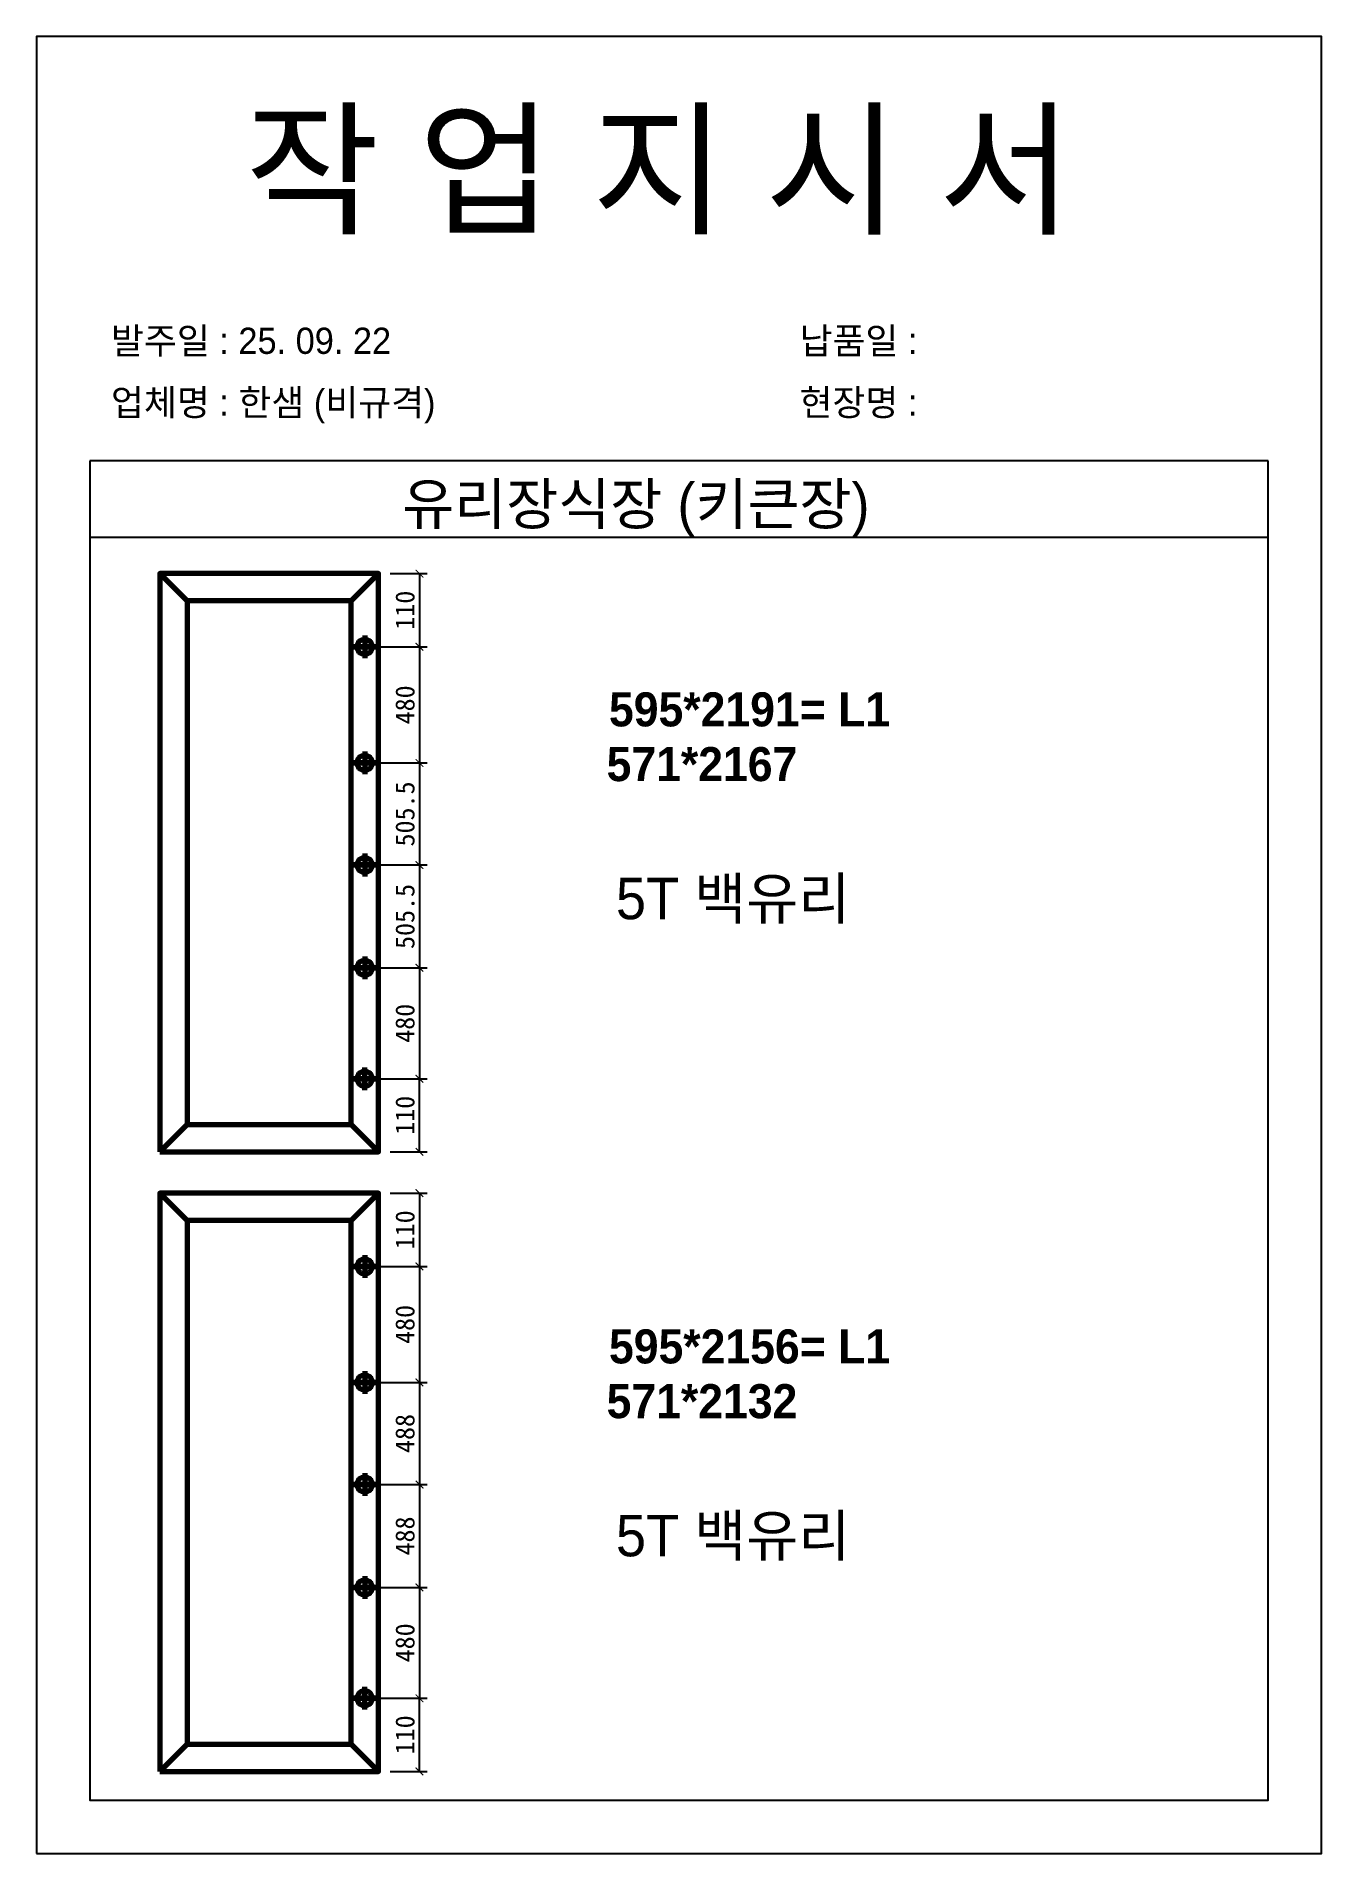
# Model space of a CAD drawing. Header units: millimetres. Extents: x -44117 to 256353, y -2095463 to 65325.
# Drawn here: x 119379 to 121059, y -337569 to -335193 of the extents above; entities that cross this region are included whole.
import ezdxf

# ---------------------------------------------------------------- set-up
doc = ezdxf.new("R2010")
doc.units = ezdxf.units.MM
doc.header["$LTSCALE"] = 10
doc.linetypes.add('CENTER', pattern=[50.8, 31.75, -6.35, 6.35, -6.35])
doc.layers.add('cen', color=1, linetype='CENTER')
doc.layers.add('Layer1', color=7, linetype='Continuous', lineweight=70)
doc.styles.add('MtX_Gulim', font='')
doc.styles.get('MtX_Gulim').set_extended_font_data('Gulim', bold=True)
doc.dimstyles.new('ISO-25', dxfattribs={"dimtxt": 2.5, "dimasz": 2.5, "dimexe": 1, "dimexo": 1, "dimtad": 1, "dimtxsty": 'Standard', "dimblk": 'ARCHTICK', "dimcen": 2.5, "dimadec": 0, "dimazin": 0, "dimtfac": 1, "dimtmove": 0, "dimatfit": 3, "dimfxl": 0, "dimarcsym": 0})

msp = doc.modelspace()

# ---------------------------------------------------------------- texts
at = {"linetype": 'Continuous', "style": 'MtX_Gulim'}
for s, p in [('595*2191= L1', (120127.53276, -336095.01021)), ('595*2156= L1', (120127.53276, -336927.90358))]:
    msp.add_text(s, height=44.508282, dxfattribs=at).set_placement(p)
at = {"attachment_point": 1}
for s, width, gutter_width, heights, insert, char_height in [('{\\fGulim|b0|i0|c129|p50;작 업 지 시 서}', 3307.3198183, 12.5, [-155.84554], (119651.86504, -335296.99336), 140), ('{\\fGulim|b0|i0|c129|p50;발주일 : 25. 09. 22}', 3307.3198183, 12.5, [34.50412], (119476.65568, -335573.71378), 34.3), ('{\\fGulim|b0|i0|c129|p50;납품일 :}', 3307.3198183, 12.5, [17.36529], (120376.63366, -335573.71378), 34.3), ('{\\fGulim|b0|i0|c129|p50;업체명 : 한샘 (비규격)}', 3307.3198183, 12.5, [36.11279], (119476.65568, -335654.36995), 34.3), ('{\\fGulim|b0|i0|c129|p50;현장명 : }', 3307.3198183, 12.5, [-38.2735], (120376.63366, -335654.36995), 34.3), ('{\\fGulim|b0|i0|c129|p50;유리장식장 (키큰장)}', 5224.9748335, 19.74777, [57.05176], (119857.24093, -335777.03985), 54.1878762), ('{\\fGulim|b0|i0|c129|p50;5T 백유리}', 5224.9748335, 19.74777, [57.05176], (120136.56176, -336292.96825), 54.1878762), ('{\\fGulim|b0|i0|c129|p50;5T 백유리}', 5224.9748335, 19.74777, [57.05176], (120136.56176, -337125.86162), 54.1878762)]:
    msp.add_mtext_dynamic_manual_height_columns(s, width=width, gutter_width=gutter_width, heights=heights, dxfattribs=dict(at, insert=insert, char_height=char_height))
at = {"layer": 'cen', "linetype": 'Continuous', "style": 'MtX_Gulim'}
for s, p in [('571*2167', (120124.40975, -336166.58743)), ('571*2132', (120124.40975, -336999.4808))]:
    msp.add_text(s, height=44.508282, dxfattribs=at).set_placement(p)

# ---------------------------------------------------------------- blocks, each defined once
blk = doc.blocks.new('_ArchTick')
at = {"color": 0, "linetype": 'ByBlock', "const_width": 0.15}
blk.add_lwpolyline([(-0.5, -0.5), (0.5, 0.5)], dxfattribs=at)
blk = doc.blocks.new('*D3440')
at = {"color": 0, "lineweight": -2}
for p, q in [((119841.4, -335895.3), (119889.8, -335895.3)), ((119879.8, -335895.3), (119879.8, -335991)), ((119823.2, -335991), (119889.8, -335991))]:
    blk.add_line(p, q, dxfattribs=at)
at = {"layer": 'Defpoints', "color": 0}
for p in [(119826.4, -335895.3), (119808.2, -335991), (119879.8, -335991)]:
    blk.add_point(p, dxfattribs=at)
at = {"color": 0, "lineweight": -2, "xscale": 10, "yscale": 10, "zscale": 10}
for p, rotation in [((119879.8, -335895.3), 90), ((119879.8, -335991), 270)]:
    blk.add_blockref('_ArchTick', p, dxfattribs=dict(at, rotation=rotation))
at = {"color": 0, "insert": (119861, -335943.1), "char_height": 25, "attachment_point": 5, "rotation": 90}
blk.add_mtext('110', dxfattribs=at)
blk = doc.blocks.new('*D3441')
at = {"color": 0, "lineweight": -2}
for p, q in [((119823.2, -336555.7), (119889.8, -336555.7)), ((119879.8, -336651.3), (119879.8, -336555.7)), ((119841.4, -336651.3), (119889.8, -336651.3))]:
    blk.add_line(p, q, dxfattribs=at)
at = {"layer": 'Defpoints', "color": 0}
for p in [(119808.2, -336555.7), (119879.8, -336555.7), (119826.4, -336651.3)]:
    blk.add_point(p, dxfattribs=at)
at = {"color": 0, "lineweight": -2, "xscale": 10, "yscale": 10, "zscale": 10}
for p, rotation in [((119879.8, -336555.7), 90), ((119879.8, -336651.3), 270)]:
    blk.add_blockref('_ArchTick', p, dxfattribs=dict(at, rotation=rotation))
at = {"color": 0, "insert": (119861, -336603.5), "char_height": 25, "attachment_point": 5, "rotation": 90}
blk.add_mtext('110', dxfattribs=at)
blk = doc.blocks.new('*D3442')
at = {"color": 0, "lineweight": -2}
for p, q in [((119823.2, -335991), (119889.8, -335991)), ((119879.8, -335991), (119879.8, -336142.8)), ((119823.2, -336142.8), (119889.8, -336142.8))]:
    blk.add_line(p, q, dxfattribs=at)
at = {"layer": 'Defpoints', "color": 0}
for p in [(119808.2, -335991), (119808.2, -336142.8), (119879.8, -336142.8)]:
    blk.add_point(p, dxfattribs=at)
at = {"color": 0, "lineweight": -2, "xscale": 10, "yscale": 10, "zscale": 10}
for p, rotation in [((119879.8, -335991), 90), ((119879.8, -336142.8), 270)]:
    blk.add_blockref('_ArchTick', p, dxfattribs=dict(at, rotation=rotation))
at = {"color": 0, "insert": (119861, -336066.9), "char_height": 25, "attachment_point": 5, "rotation": 90}
blk.add_mtext('480', dxfattribs=at)
blk = doc.blocks.new('*D3443')
at = {"color": 0, "lineweight": -2}
for p, q in [((119823.2, -336410.7), (119889.8, -336410.7)), ((119879.8, -336410.7), (119879.8, -336555.7)), ((119823.2, -336555.7), (119889.8, -336555.7))]:
    blk.add_line(p, q, dxfattribs=at)
at = {"layer": 'Defpoints', "color": 0}
for p in [(119808.2, -336410.7), (119808.2, -336555.7), (119879.8, -336555.7)]:
    blk.add_point(p, dxfattribs=at)
at = {"color": 0, "lineweight": -2, "xscale": 10, "yscale": 10, "zscale": 10}
for p, rotation in [((119879.8, -336410.7), 90), ((119879.8, -336555.7), 270)]:
    blk.add_blockref('_ArchTick', p, dxfattribs=dict(at, rotation=rotation))
at = {"color": 0, "insert": (119861, -336483.2), "char_height": 25, "attachment_point": 5, "rotation": 90}
blk.add_mtext('480', dxfattribs=at)
blk = doc.blocks.new('*D3444')
at = {"color": 0, "lineweight": -2}
for p, q in [((119823.2, -336276.2), (119889.8, -336276.2)), ((119879.8, -336276.2), (119879.8, -336410.7)), ((119823.2, -336410.7), (119889.8, -336410.7))]:
    blk.add_line(p, q, dxfattribs=at)
at = {"layer": 'Defpoints', "color": 0}
for p in [(119808.2, -336276.2), (119808.2, -336410.7), (119879.8, -336410.7)]:
    blk.add_point(p, dxfattribs=at)
at = {"color": 0, "lineweight": -2, "xscale": 10, "yscale": 10, "zscale": 10}
for p, rotation in [((119879.8, -336276.2), 90), ((119879.8, -336410.7), 270)]:
    blk.add_blockref('_ArchTick', p, dxfattribs=dict(at, rotation=rotation))
at = {"color": 0, "insert": (119861, -336343.5), "char_height": 25, "attachment_point": 5, "rotation": 90}
blk.add_mtext('505.5', dxfattribs=at)
blk = doc.blocks.new('*D3445')
at = {"color": 0, "lineweight": -2}
for p, q in [((119823.2, -336142.8), (119889.8, -336142.8)), ((119879.8, -336142.8), (119879.8, -336276.2)), ((119823.2, -336276.2), (119889.8, -336276.2))]:
    blk.add_line(p, q, dxfattribs=at)
at = {"layer": 'Defpoints', "color": 0}
for p in [(119808.2, -336142.8), (119808.2, -336276.2), (119879.8, -336276.2)]:
    blk.add_point(p, dxfattribs=at)
at = {"color": 0, "lineweight": -2, "xscale": 10, "yscale": 10, "zscale": 10}
for p, rotation in [((119879.8, -336142.8), 90), ((119879.8, -336276.2), 270)]:
    blk.add_blockref('_ArchTick', p, dxfattribs=dict(at, rotation=rotation))
at = {"color": 0, "insert": (119861, -336209.5), "char_height": 25, "attachment_point": 5, "rotation": 90}
blk.add_mtext('505.5', dxfattribs=at)
blk = doc.blocks.new('*D3446')
at = {"color": 0, "lineweight": -2}
for p, q in [((119841.4, -336705.3), (119889.8, -336705.3)), ((119879.8, -336705.3), (119879.8, -336801)), ((119823.2, -336801), (119889.8, -336801))]:
    blk.add_line(p, q, dxfattribs=at)
at = {"layer": 'Defpoints', "color": 0}
for p in [(119826.4, -336705.3), (119808.2, -336801), (119879.8, -336801)]:
    blk.add_point(p, dxfattribs=at)
at = {"color": 0, "lineweight": -2, "xscale": 10, "yscale": 10, "zscale": 10}
for p, rotation in [((119879.8, -336705.3), 90), ((119879.8, -336801), 270)]:
    blk.add_blockref('_ArchTick', p, dxfattribs=dict(at, rotation=rotation))
at = {"color": 0, "insert": (119861, -336753.2), "char_height": 25, "attachment_point": 5, "rotation": 90}
blk.add_mtext('110', dxfattribs=at)
blk = doc.blocks.new('*D3447')
at = {"color": 0, "lineweight": -2}
for p, q in [((119823.2, -337365.7), (119889.8, -337365.7)), ((119879.8, -337461.4), (119879.8, -337365.7)), ((119841.4, -337461.4), (119889.8, -337461.4))]:
    blk.add_line(p, q, dxfattribs=at)
at = {"layer": 'Defpoints', "color": 0}
for p in [(119808.2, -337365.7), (119879.8, -337365.7), (119826.4, -337461.4)]:
    blk.add_point(p, dxfattribs=at)
at = {"color": 0, "lineweight": -2, "xscale": 10, "yscale": 10, "zscale": 10}
for p, rotation in [((119879.8, -337365.7), 90), ((119879.8, -337461.4), 270)]:
    blk.add_blockref('_ArchTick', p, dxfattribs=dict(at, rotation=rotation))
at = {"color": 0, "insert": (119861, -337413.5), "char_height": 25, "attachment_point": 5, "rotation": 90}
blk.add_mtext('110', dxfattribs=at)
blk = doc.blocks.new('*D3448')
at = {"color": 0, "lineweight": -2}
for p, q in [((119823.2, -336801), (119889.8, -336801)), ((119879.8, -336801), (119879.8, -336952.8)), ((119823.2, -336952.8), (119889.8, -336952.8))]:
    blk.add_line(p, q, dxfattribs=at)
at = {"layer": 'Defpoints', "color": 0}
for p in [(119808.2, -336801), (119808.2, -336952.8), (119879.8, -336952.8)]:
    blk.add_point(p, dxfattribs=at)
at = {"color": 0, "lineweight": -2, "xscale": 10, "yscale": 10, "zscale": 10}
for p, rotation in [((119879.8, -336801), 90), ((119879.8, -336952.8), 270)]:
    blk.add_blockref('_ArchTick', p, dxfattribs=dict(at, rotation=rotation))
at = {"color": 0, "insert": (119861, -336876.9), "char_height": 25, "attachment_point": 5, "rotation": 90}
blk.add_mtext('480', dxfattribs=at)
blk = doc.blocks.new('*D3449')
at = {"color": 0, "lineweight": -2}
for p, q in [((119823.2, -337220.8), (119889.8, -337220.8)), ((119879.8, -337220.8), (119879.8, -337365.7)), ((119823.2, -337365.7), (119889.8, -337365.7))]:
    blk.add_line(p, q, dxfattribs=at)
at = {"layer": 'Defpoints', "color": 0}
for p in [(119808.2, -337220.8), (119808.2, -337365.7), (119879.8, -337365.7)]:
    blk.add_point(p, dxfattribs=at)
at = {"color": 0, "lineweight": -2, "xscale": 10, "yscale": 10, "zscale": 10}
for p, rotation in [((119879.8, -337220.8), 90), ((119879.8, -337365.7), 270)]:
    blk.add_blockref('_ArchTick', p, dxfattribs=dict(at, rotation=rotation))
at = {"color": 0, "insert": (119861, -337293.2), "char_height": 25, "attachment_point": 5, "rotation": 90}
blk.add_mtext('480', dxfattribs=at)
blk = doc.blocks.new('*D3450')
at = {"color": 0, "lineweight": -2}
for p, q in [((119823.2, -337086.3), (119889.8, -337086.3)), ((119879.8, -337086.3), (119879.8, -337220.8)), ((119823.2, -337220.8), (119889.8, -337220.8))]:
    blk.add_line(p, q, dxfattribs=at)
at = {"layer": 'Defpoints', "color": 0}
for p in [(119808.2, -337086.3), (119808.2, -337220.8), (119879.8, -337220.8)]:
    blk.add_point(p, dxfattribs=at)
at = {"color": 0, "lineweight": -2, "xscale": 10, "yscale": 10, "zscale": 10}
for p, rotation in [((119879.8, -337086.3), 90), ((119879.8, -337220.8), 270)]:
    blk.add_blockref('_ArchTick', p, dxfattribs=dict(at, rotation=rotation))
at = {"color": 0, "insert": (119861, -337153.5), "char_height": 25, "attachment_point": 5, "rotation": 90}
blk.add_mtext('488', dxfattribs=at)
blk = doc.blocks.new('*D3451')
at = {"color": 0, "lineweight": -2}
for p, q in [((119823.2, -336952.8), (119889.8, -336952.8)), ((119879.8, -336952.8), (119879.8, -337086.3)), ((119823.2, -337086.3), (119889.8, -337086.3))]:
    blk.add_line(p, q, dxfattribs=at)
at = {"layer": 'Defpoints', "color": 0}
for p in [(119808.2, -336952.8), (119808.2, -337086.3), (119879.8, -337086.3)]:
    blk.add_point(p, dxfattribs=at)
at = {"color": 0, "lineweight": -2, "xscale": 10, "yscale": 10, "zscale": 10}
for p, rotation in [((119879.8, -336952.8), 90), ((119879.8, -337086.3), 270)]:
    blk.add_blockref('_ArchTick', p, dxfattribs=dict(at, rotation=rotation))
at = {"color": 0, "insert": (119861, -337019.5), "char_height": 25, "attachment_point": 5, "rotation": 90}
blk.add_mtext('488', dxfattribs=at)

# ---------------------------------------------------------------- dimensions: what is measured, and where the dimension line sits
for base, p1, p2, angle, text, picture, middle in [((119879.75685, -335990.9594), (119826.44139, -335895.29358), (119808.19838, -335990.9594), 90, '110', '*D3440', (119861.00685, -335943.12649)), ((119879.75685, -336142.76946), (119808.19838, -335990.9594), (119808.19838, -336142.76946), 90, '480', '*D3442', (119861.00685, -336066.86443)), ((119879.75685, -336276.21455), (119808.19838, -336142.76946), (119808.19838, -336276.21455), 90, '505.5', '*D3445', (119861.00685, -336209.492)), ((119879.75685, -336410.72215), (119808.19838, -336276.21455), (119808.19838, -336410.72215), 90, '505.5', '*D3444', (119861.00685, -336343.46835)), ((119879.75685, -336555.65904), (119808.19838, -336410.72215), (119808.19838, -336555.65904), 90, '480', '*D3443', (119861.00685, -336483.1906)), ((119879.75685, -336555.65904), (119826.44139, -336651.32486), (119808.19838, -336555.65904), 270, '110', '*D3441', (119861.00685, -336603.49195)), ((119879.75685, -336800.99899), (119826.44139, -336705.33317), (119808.19838, -336800.99899), 90, '110', '*D3446', (119861.00685, -336753.16608)), ((119879.75685, -336952.80905), (119808.19838, -336800.99899), (119808.19838, -336952.80905), 90, '480', '*D3448', (119861.00685, -336876.90402)), ((119879.75685, -337086.25414), (119808.19838, -336952.80905), (119808.19838, -337086.25414), 90, '488', '*D3451', (119861.00685, -337019.53159)), ((119879.75685, -337220.76174), (119808.19838, -337086.25414), (119808.19838, -337220.76174), 90, '488', '*D3450', (119861.00685, -337153.50794)), ((119879.75685, -337365.69863), (119808.19838, -337220.76174), (119808.19838, -337365.69863), 90, '480', '*D3449', (119861.00685, -337293.23019)), ((119879.75685, -337365.69863), (119826.44139, -337461.36445), (119808.19838, -337365.69863), 270, '110', '*D3447', (119861.00685, -337413.53154))]:
    dim = msp.add_linear_dim(base=base, p1=p1, p2=p2, angle=angle, text=text, dimstyle='ISO-25', override={"dimscale": 10, "dimasz": 1, "dimexo": 1.5, "dimtxsty": 'Standard'})
    dim.commit()
    dim.dimension.update_dxf_attribs({"geometry": picture, "text_midpoint": middle})

# ---------------------------------------------------------------- linework, layer by layer
for p, q in [((120989.05843, -335748.00057), (119449.05843, -335748.00057)), ((120989.05843, -335848.00057), (119449.05843, -335848.00057))]:
    msp.add_line(p, q)
msp.add_lwpolyline([(119379.05843, -337568.83084), (121059.05843, -337568.83084), (121059.05843, -335192.83084), (119379.05843, -335192.83084)], close=True)
msp.add_lwpolyline([(119449.05843, -335748.00057), (119449.05843, -337498.83084), (120989.05843, -337498.83084), (120989.05843, -335748.00057)])
at = {"layer": 'Layer1'}
for p, q in [((119576.39494, -335931.0145), (119540.67402, -335895.29358)), ((119790.72047, -335931.0145), (119826.44139, -335895.29358)), ((119808.19838, -335976.1116), (119808.19838, -336005.80721)), ((119808.19838, -336127.92165), (119808.19838, -336157.61726)), ((119808.19838, -336261.36674), (119808.19838, -336291.06235)), ((119808.19838, -336395.87435), (119808.19838, -336425.56995)), ((119808.19838, -336570.50685), (119808.19838, -336540.81124)), ((119540.67402, -336651.32486), (119576.39494, -336615.60394)), ((119826.44139, -336651.32486), (119790.72047, -336615.60394)), ((119790.72047, -336615.60394), (119826.44139, -336651.32486)), ((119576.39494, -336741.05409), (119540.67402, -336705.33317)), ((119790.72047, -336741.05409), (119826.44139, -336705.33317)), ((119808.19838, -336786.15119), (119808.19838, -336815.8468)), ((119808.19838, -336937.96124), (119808.19838, -336967.65685)), ((119808.19838, -337071.40633), (119808.19838, -337101.10194)), ((119808.19838, -337205.91394), (119808.19838, -337235.60954)), ((119808.19838, -337380.54644), (119808.19838, -337350.85083)), ((119540.67402, -337461.36445), (119576.39494, -337425.64353)), ((119826.44139, -337461.36445), (119790.72047, -337425.64353)), ((119790.72047, -337425.64353), (119826.44139, -337461.36445))]:
    msp.add_line(p, q, dxfattribs=at)
for points in [[(119540.67402, -336651.32486), (119826.44139, -336651.32486), (119826.44139, -335895.29358), (119540.67402, -335895.29358)], [(119576.39494, -336615.60394), (119790.72047, -336615.60394), (119790.72047, -335931.0145), (119576.39494, -335931.0145)], [(119823.04618, -335990.9594), (119793.35058, -335990.9594)], [(119823.04618, -336142.76946), (119793.35058, -336142.76946)], [(119823.04618, -336276.21455), (119793.35058, -336276.21455)], [(119823.04618, -336410.72215), (119793.35058, -336410.72215)], [(119823.04618, -336555.65904), (119793.35058, -336555.65904)], [(119540.67402, -337461.36445), (119826.44139, -337461.36445), (119826.44139, -336705.33317), (119540.67402, -336705.33317)], [(119576.39494, -337425.64353), (119790.72047, -337425.64353), (119790.72047, -336741.05409), (119576.39494, -336741.05409)], [(119823.04618, -336800.99899), (119793.35058, -336800.99899)], [(119823.04618, -336952.80905), (119793.35058, -336952.80905)], [(119823.04618, -337086.25414), (119793.35058, -337086.25414)], [(119823.04618, -337220.76174), (119793.35058, -337220.76174)], [(119823.04618, -337365.69863), (119793.35058, -337365.69863)]]:
    msp.add_lwpolyline(points, close=True, dxfattribs=at)
for centre in [(119808.19838, -335990.9594), (119808.19838, -336142.76946), (119808.19838, -336276.21455), (119808.19838, -336410.72215), (119808.19838, -336555.65904), (119808.19838, -336800.99899), (119808.19838, -336952.80905), (119808.19838, -337086.25414), (119808.19838, -337220.76174), (119808.19838, -337365.69863)]:
    msp.add_circle(centre, 9.89853, dxfattribs=at)

msp.set_redraw_order([(e.dxf.handle, doc.entitydb.next_handle()) for e in msp.query("TEXT MTEXT ATTDEF DIMENSION ARC_DIMENSION")])  # texts and dimensions are drawn at this point

doc.saveas('drawing.dxf')
